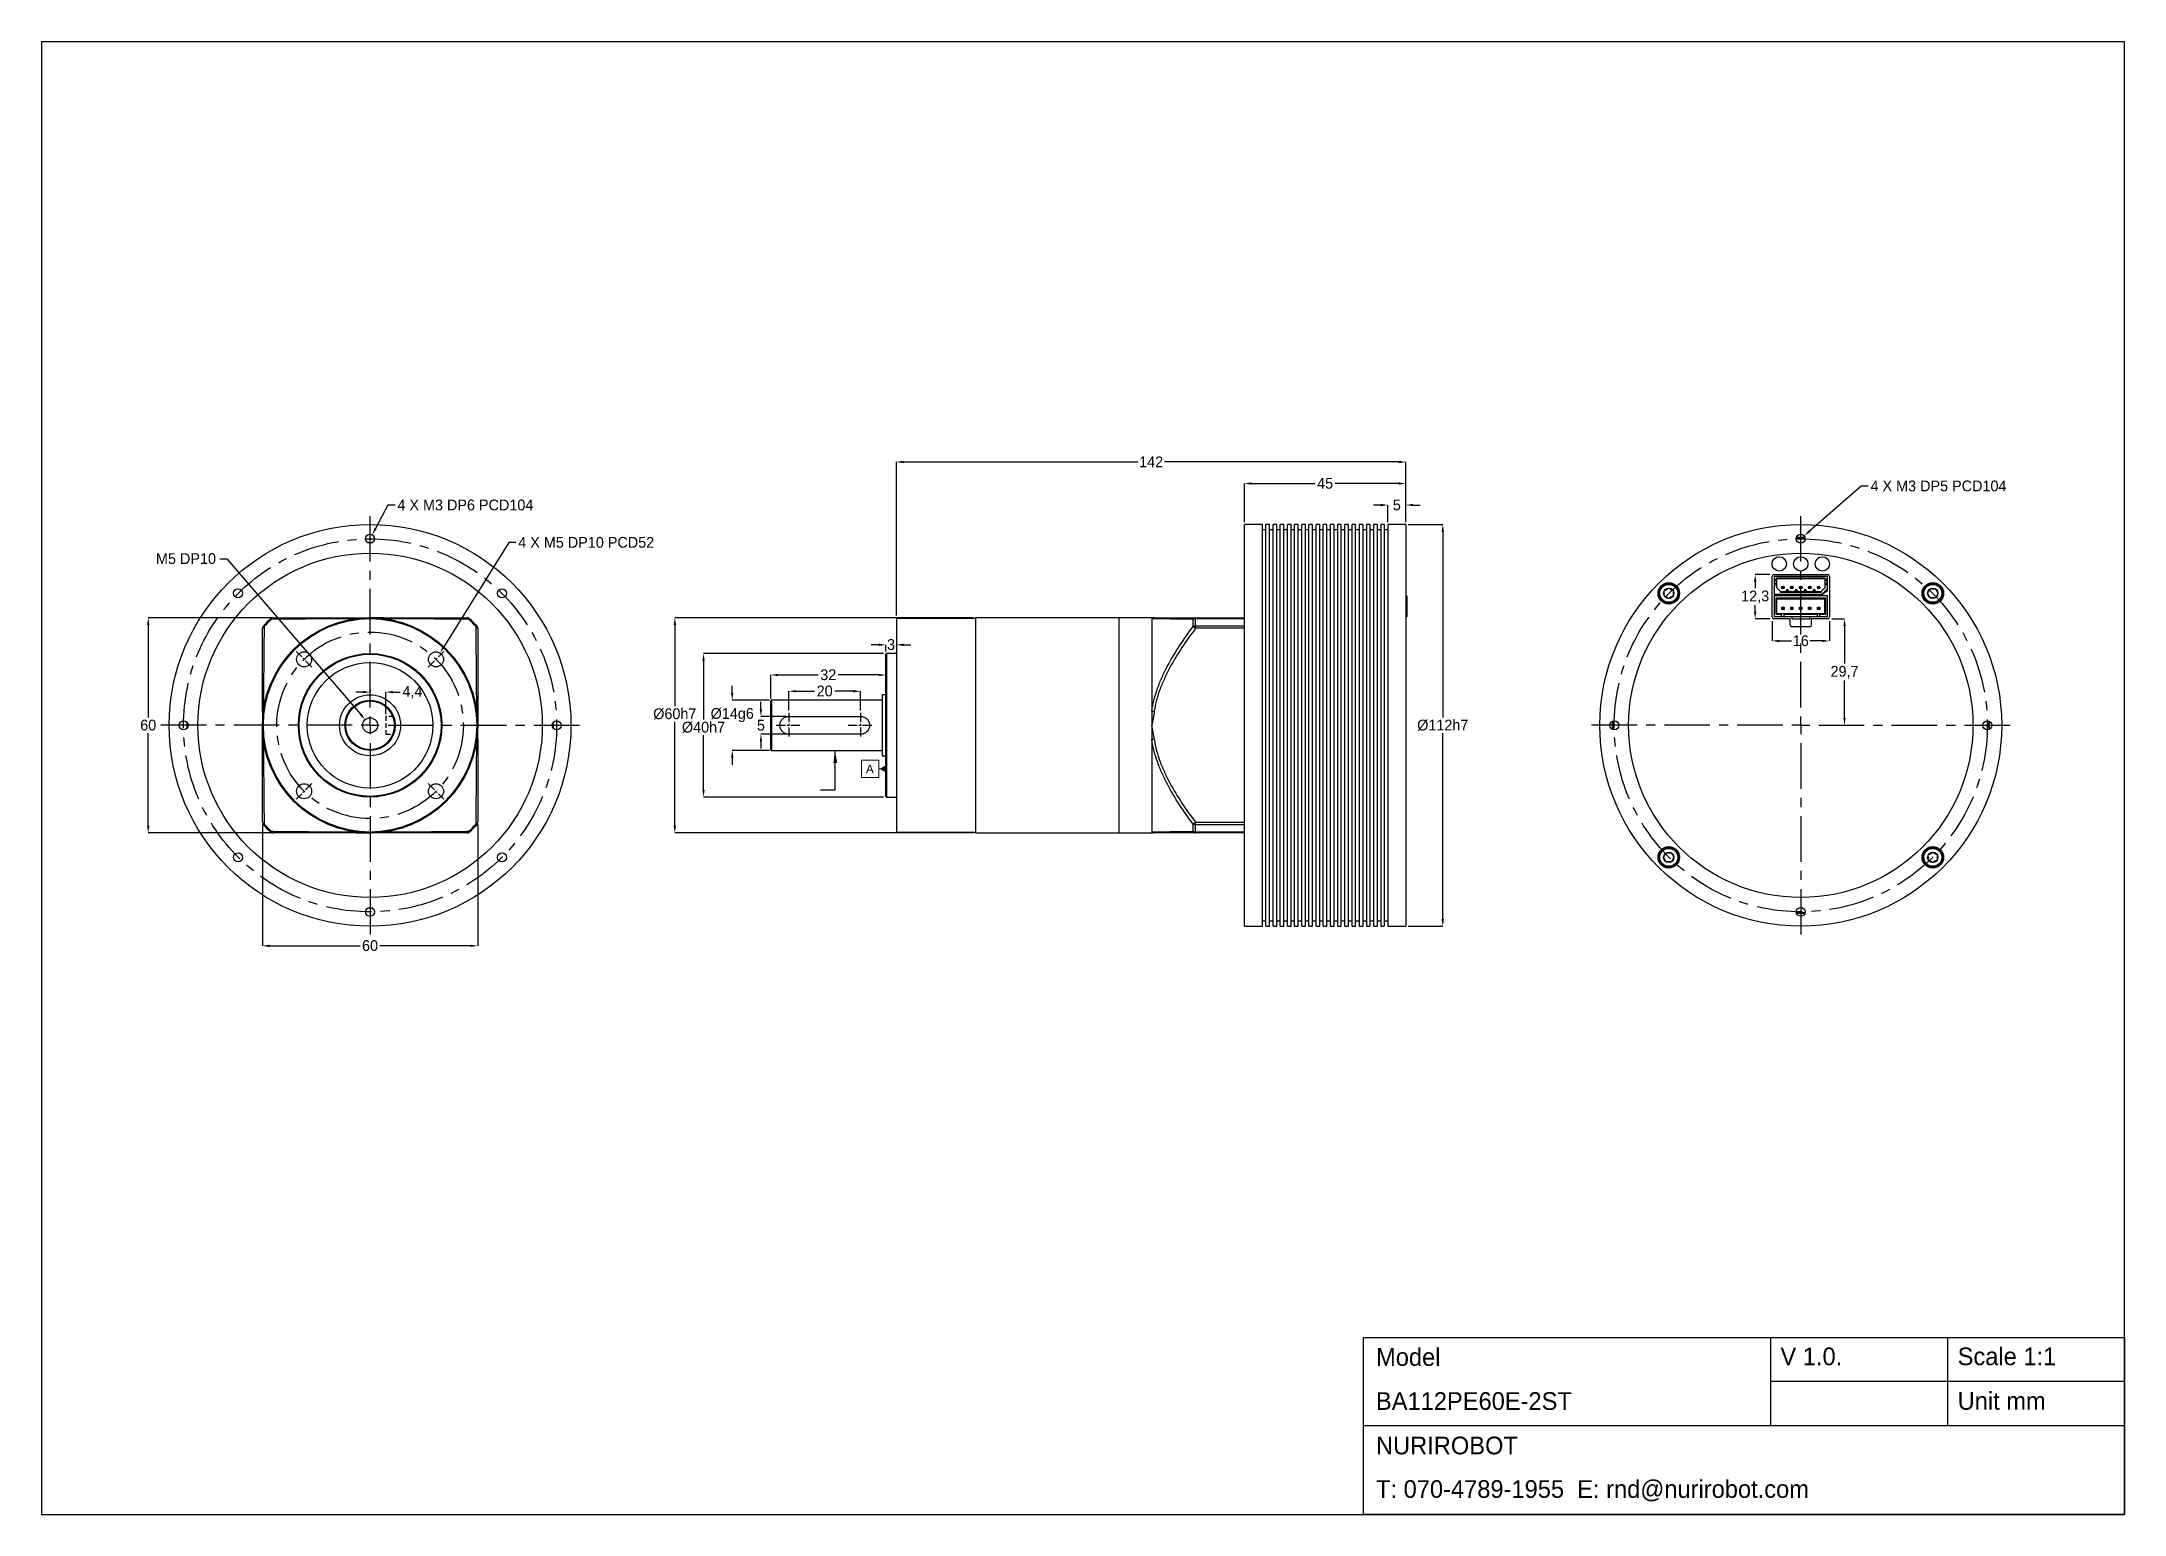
# Model space of a CAD drawing. Header units: millimetres. Extents: x 0 to 581, y 0 to 411.
import ezdxf

# ---------------------------------------------------------------- set-up
doc = ezdxf.new("R2010")
doc.units = ezdxf.units.MM
doc.header["$PDSIZE"] = -1
doc.linetypes.add('CENTERX2', pattern=[20.32, 12.7, -2.54, 2.54, -2.54])
doc.linetypes.add('HIDDEN', pattern=[1.905, 1.27, -0.635])
doc.layers.add('외형선', color=7, linetype='Continuous', lineweight=25)
for name, color, linetype in [('은선', 2, 'HIDDEN'), ('중심선', 1, 'CENTERX2'), ('치수', 3, 'Continuous')]:
    doc.layers.add(name, color=color, linetype=linetype)
doc.styles.get("Standard").update_dxf_attribs({"font": 'GOTHIC.TTF'})
doc.dimstyles.new('배포도면', dxfattribs={"dimtxt": 3, "dimasz": 2, "dimexe": 0, "dimexo": 0.625, "dimtad": 0, "dimtih": 1, "dimtoh": 1, "dimtxsty": 'Standard', "dimcen": 0, "dimclrd": 3, "dimclre": 3, "dimclrt": 3, "dimadec": 0, "dimazin": 0, "dimtfac": 1, "dimtofl": 0, "dimtmove": 0, "dimatfit": 3, "dimfxl": 1, "dimarcsym": 0})

msp = doc.modelspace()

# ---------------------------------------------------------------- texts
at = {"lineweight": -3, "attachment_point": 1}
for s, insert, char_height, width in [('Model', (371.994, 46.331), 4.9306, 16.27079), ('V 1.0.', (484.725, 46.51), 4.9306, 71.94635), ('Scale 1:1', (534.124, 46.517), 4.9306, 76.45317), ('BA112PE60E-2ST', (371.968, 34.058), 4.93059, 60.4598), ('Unit mm', (534.124, 34.084), 4.9306, 80.90135), ('NURIROBOT', (371.971, 21.662), 4.9306, 61.17191), ('T: 070-4789-1955  E: rnd@nurirobot.com', (371.987, 9.527), 4.93059, 179.54313)]:
    msp.add_mtext(s, dxfattribs=dict(at, insert=insert, char_height=char_height, width=width))

# ---------------------------------------------------------------- blocks, each defined once
blk = doc.blocks.new('_D')
at = {"layer": 'Defpoints', "color": 0}
for p in [(489.46, 271.15), (491.34, 272.79)]:
    blk.add_point(p, dxfattribs=at)
at = {"layer": '치수', "color": 3, "lineweight": -2}
for p, q in [((507.21, 286.64), (492.85, 274.1)), ((509.21, 286.64), (507.21, 286.64))]:
    blk.add_line(p, q, dxfattribs=at)
at = {"layer": '치수', "color": 3}
blk.add_solid([(492.63, 274.35), (493.07, 273.85), (491.34, 272.79)], dxfattribs=at)
at = {"layer": '치수', "color": 3, "insert": (509.83, 288.21), "char_height": 3, "attachment_point": 1}
blk.add_mtext('4 X M3 DP5 PCD104\\P', dxfattribs=at)
blk = doc.blocks.new('_D_1')
at = {"layer": 'Defpoints', "color": 0}
for p in [(482.4, 261.97), (477.68, 249.67), (482.4, 249.67)]:
    blk.add_point(p, dxfattribs=at)
at = {"layer": '치수', "color": 3, "lineweight": -2}
for p, q in [((481.77, 261.97), (477.68, 261.97)), ((477.68, 259.97), (477.68, 258.16)), ((477.68, 251.67), (477.68, 253.48)), ((481.77, 249.67), (477.68, 249.67))]:
    blk.add_line(p, q, dxfattribs=at)
at = {"layer": '치수', "color": 3}
for points in [[(477.34, 259.97), (478.01, 259.97), (477.68, 261.97)], [(477.34, 251.67), (478.01, 251.67), (477.68, 249.67)]]:
    blk.add_solid(points, dxfattribs=at)
at = {"layer": '치수', "color": 3, "insert": (477.68, 257.53), "char_height": 3, "attachment_point": 2}
blk.add_mtext('12,3', dxfattribs=at)
blk = doc.blocks.new('_D_2')
at = {"layer": 'Defpoints', "color": 0}
for p in [(482.4, 249.67), (498.4, 249.67), (498.4, 243.49)]:
    blk.add_point(p, dxfattribs=at)
at = {"layer": '치수', "color": 3, "lineweight": -2}
for p, q in [((482.4, 249.04), (482.4, 243.49)), ((498.4, 249.04), (498.4, 243.49)), ((484.4, 243.49), (487.85, 243.49)), ((496.4, 243.49), (492.95, 243.49))]:
    blk.add_line(p, q, dxfattribs=at)
at = {"layer": '치수', "color": 3}
for points in [[(484.4, 243.82), (484.4, 243.16), (482.4, 243.49)], [(496.4, 243.82), (496.4, 243.16), (498.4, 243.49)]]:
    blk.add_solid(points, dxfattribs=at)
at = {"layer": '치수', "color": 3, "insert": (490.4, 245.06), "char_height": 3, "attachment_point": 2}
blk.add_mtext('16', dxfattribs=at)
blk = doc.blocks.new('_D_3')
at = {"layer": 'Defpoints', "color": 0}
for p in [(498.4, 249.67), (502.59, 219.97), (502.59, 219.97)]:
    blk.add_point(p, dxfattribs=at)
at = {"layer": '치수', "color": 3, "lineweight": -2}
for p, q in [((499.02, 249.67), (502.59, 249.67)), ((502.59, 247.67), (502.59, 237.16)), ((502.59, 221.97), (502.59, 232.48)), ((501.96, 219.97), (502.59, 219.97))]:
    blk.add_line(p, q, dxfattribs=at)
at = {"layer": '치수', "color": 3}
for points in [[(502.26, 247.67), (502.92, 247.67), (502.59, 249.67)], [(502.26, 221.97), (502.92, 221.97), (502.59, 219.97)]]:
    blk.add_solid(points, dxfattribs=at)
at = {"layer": '치수', "color": 3, "insert": (502.59, 236.53), "char_height": 3, "attachment_point": 2}
blk.add_mtext('29,7', dxfattribs=at)
blk = doc.blocks.new('SW_CENTERMARKSYMBOL_0')
at = {"layer": '중심선', "color": 0}
for p, q in [((0, 5), (0, 58.5)), ((-5, 0), (-58.5, 0)), ((0, 0), (-2.5, 0)), ((0, 0), (0, 2.5)), ((0, 0), (0, -2.5)), ((0, 0), (2.5, 0)), ((5, 0), (58.5, 0)), ((0, -5), (0, -58.5))]:
    blk.add_line(p, q, dxfattribs=at)
blk = doc.blocks.new('_D_4')
at = {"layer": 'Defpoints', "color": 0}
for p in [(380.29, 275.97), (380.29, 163.97), (390.59, 163.97)]:
    blk.add_point(p, dxfattribs=at)
at = {"layer": '치수', "color": 3, "lineweight": -2}
for p, q in [((380.92, 275.97), (390.59, 275.97)), ((390.59, 273.97), (390.59, 222.17)), ((390.59, 165.97), (390.59, 217.77)), ((380.92, 163.97), (390.59, 163.97))]:
    blk.add_line(p, q, dxfattribs=at)
at = {"layer": '치수', "color": 3}
for points in [[(390.26, 273.97), (390.93, 273.97), (390.59, 275.97)], [(390.26, 165.97), (390.93, 165.97), (390.59, 163.97)]]:
    blk.add_solid(points, dxfattribs=at)
at = {"layer": '치수', "color": 3, "insert": (390.59, 221.54), "char_height": 3, "attachment_point": 2}
blk.add_mtext('%%c112h7', dxfattribs=at)
blk = doc.blocks.new('_D_5')
at = {"layer": 'Defpoints', "color": 0}
for p in [(375.29, 281.38), (375.29, 275.97), (380.29, 275.97)]:
    blk.add_point(p, dxfattribs=at)
at = {"layer": '치수', "color": 3, "lineweight": -2}
for p, q in [((373.29, 281.38), (371.29, 281.38)), ((375.29, 276.59), (375.29, 281.38)), ((380.29, 276.59), (380.29, 281.38)), ((382.29, 281.38), (384.29, 281.38))]:
    blk.add_line(p, q, dxfattribs=at)
at = {"layer": '치수', "color": 3}
for points in [[(373.29, 281.71), (373.29, 281.04), (375.29, 281.38)], [(382.29, 281.71), (382.29, 281.04), (380.29, 281.38)]]:
    blk.add_solid(points, dxfattribs=at)
at = {"layer": '치수', "color": 3, "insert": (377.79, 282.92), "char_height": 3, "attachment_point": 2}
blk.add_mtext('5', dxfattribs=at)
blk = doc.blocks.new('_D_6')
at = {"layer": 'Defpoints', "color": 0}
for p in [(335.29, 287.38), (335.29, 275.97), (380.29, 275.97)]:
    blk.add_point(p, dxfattribs=at)
at = {"layer": '치수', "color": 3, "lineweight": -2}
for p, q in [((335.29, 276.59), (335.29, 287.38)), ((337.29, 287.38), (355, 287.38)), ((378.29, 287.38), (360.59, 287.38)), ((380.29, 276.59), (380.29, 287.38))]:
    blk.add_line(p, q, dxfattribs=at)
at = {"layer": '치수', "color": 3}
for points in [[(337.29, 287.71), (337.29, 287.04), (335.29, 287.38)], [(378.29, 287.71), (378.29, 287.04), (380.29, 287.38)]]:
    blk.add_solid(points, dxfattribs=at)
at = {"layer": '치수', "color": 3, "insert": (357.79, 288.95), "char_height": 3, "attachment_point": 2}
blk.add_mtext('45', dxfattribs=at)
blk = doc.blocks.new('_D_7')
at = {"layer": 'Defpoints', "color": 0}
for p in [(238.29, 293.38), (380.29, 275.97), (238.29, 249.97)]:
    blk.add_point(p, dxfattribs=at)
at = {"layer": '치수', "color": 3, "lineweight": -2}
for p, q in [((238.29, 250.59), (238.29, 293.38)), ((240.29, 293.38), (305.57, 293.38)), ((378.29, 293.38), (313.02, 293.38)), ((380.29, 276.59), (380.29, 293.38))]:
    blk.add_line(p, q, dxfattribs=at)
at = {"layer": '치수', "color": 3}
for points in [[(240.29, 293.71), (240.29, 293.04), (238.29, 293.38)], [(378.29, 293.71), (378.29, 293.04), (380.29, 293.38)]]:
    blk.add_solid(points, dxfattribs=at)
at = {"layer": '치수', "color": 3, "insert": (309.29, 294.92), "char_height": 3, "attachment_point": 2}
blk.add_mtext('142', dxfattribs=at)
blk = doc.blocks.new('_D_8')
at = {"layer": 'Defpoints', "color": 0}
for p in [(208.29, 222.47), (200.51, 217.47), (208.29, 217.47)]:
    blk.add_point(p, dxfattribs=at)
at = {"layer": '치수', "color": 3, "lineweight": -2}
for p, q in [((200.51, 224.47), (200.51, 226.47)), ((207.67, 222.47), (200.51, 222.47)), ((207.67, 217.47), (200.51, 217.47)), ((200.51, 215.47), (200.51, 213.47))]:
    blk.add_line(p, q, dxfattribs=at)
at = {"layer": '치수', "color": 3}
for points in [[(200.18, 224.47), (200.84, 224.47), (200.51, 222.47)], [(200.18, 215.47), (200.84, 215.47), (200.51, 217.47)]]:
    blk.add_solid(points, dxfattribs=at)
at = {"layer": '치수', "color": 3, "insert": (200.51, 221.5), "char_height": 3, "attachment_point": 2}
blk.add_mtext('5', dxfattribs=at)
blk = doc.blocks.new('_D_9')
at = {"layer": 'Defpoints', "color": 0}
for p in [(203.49, 226.97), (192.51, 212.97), (203.49, 212.97)]:
    blk.add_point(p, dxfattribs=at)
at = {"layer": '치수', "color": 3, "lineweight": -2}
for p, q in [((192.51, 228.97), (192.51, 230.97)), ((202.87, 226.97), (192.51, 226.97)), ((202.87, 212.97), (192.51, 212.97)), ((192.51, 210.97), (192.51, 208.97))]:
    blk.add_line(p, q, dxfattribs=at)
at = {"layer": '치수', "color": 3}
for points in [[(192.18, 228.97), (192.84, 228.97), (192.51, 226.97)], [(192.18, 210.97), (192.84, 210.97), (192.51, 212.97)]]:
    blk.add_solid(points, dxfattribs=at)
at = {"layer": '치수', "color": 3, "insert": (192.51, 224.77), "char_height": 3, "attachment_point": 2}
blk.add_mtext('%%c14g6', dxfattribs=at)
blk = doc.blocks.new('_D_10')
at = {"layer": 'Defpoints', "color": 0}
for p in [(235.29, 239.97), (184.51, 199.97), (235.29, 199.97)]:
    blk.add_point(p, dxfattribs=at)
at = {"layer": '치수', "color": 3, "lineweight": -2}
for p, q in [((234.67, 239.97), (184.51, 239.97)), ((184.51, 237.97), (184.51, 221.59)), ((184.51, 201.97), (184.51, 217.19)), ((234.67, 199.97), (184.51, 199.97))]:
    blk.add_line(p, q, dxfattribs=at)
at = {"layer": '치수', "color": 3}
for points in [[(184.18, 237.97), (184.84, 237.97), (184.51, 239.97)], [(184.18, 201.97), (184.84, 201.97), (184.51, 199.97)]]:
    blk.add_solid(points, dxfattribs=at)
at = {"layer": '치수', "color": 3, "insert": (184.51, 220.96), "char_height": 3, "attachment_point": 2}
blk.add_mtext('%%c40h7', dxfattribs=at)
blk = doc.blocks.new('_D_11')
at = {"layer": 'Defpoints', "color": 0}
for p in [(260.29, 249.97), (176.51, 189.97), (260.29, 189.97)]:
    blk.add_point(p, dxfattribs=at)
at = {"layer": '치수', "color": 3, "lineweight": -2}
for p, q in [((259.67, 249.97), (176.51, 249.97)), ((176.51, 247.97), (176.51, 225.32)), ((176.51, 191.97), (176.51, 220.92)), ((259.67, 189.97), (176.51, 189.97))]:
    blk.add_line(p, q, dxfattribs=at)
at = {"layer": '치수', "color": 3}
for points in [[(176.18, 247.97), (176.84, 247.97), (176.51, 249.97)], [(176.18, 191.97), (176.84, 191.97), (176.51, 189.97)]]:
    blk.add_solid(points, dxfattribs=at)
at = {"layer": '치수', "color": 3, "insert": (176.51, 224.7), "char_height": 3, "attachment_point": 2}
blk.add_mtext('%%c60h7', dxfattribs=at)
blk = doc.blocks.new('_D_12')
at = {"layer": 'Defpoints', "color": 0}
for p in [(228.29, 229.46), (208.29, 223.47), (228.29, 223.47)]:
    blk.add_point(p, dxfattribs=at)
at = {"layer": '치수', "color": 3, "lineweight": -2}
for p, q in [((208.29, 224.09), (208.29, 229.46)), ((210.29, 229.46), (215.48, 229.46)), ((226.29, 229.46), (221.1, 229.46)), ((228.29, 224.09), (228.29, 229.46))]:
    blk.add_line(p, q, dxfattribs=at)
at = {"layer": '치수', "color": 3}
for points in [[(210.29, 229.79), (210.29, 229.13), (208.29, 229.46)], [(226.29, 229.79), (226.29, 229.13), (228.29, 229.46)]]:
    blk.add_solid(points, dxfattribs=at)
at = {"layer": '치수', "color": 3, "insert": (218.29, 231.04), "char_height": 3, "attachment_point": 2}
blk.add_mtext('20', dxfattribs=at)
blk = doc.blocks.new('_D_13')
at = {"layer": 'Defpoints', "color": 0}
for p in [(235.29, 234), (235.29, 234), (203.29, 226.77)]:
    blk.add_point(p, dxfattribs=at)
at = {"layer": '치수', "color": 3, "lineweight": -2}
for p, q in [((203.29, 227.39), (203.29, 234)), ((205.29, 234), (216.5, 234)), ((233.29, 234), (222.08, 234)), ((235.29, 234.62), (235.29, 234))]:
    blk.add_line(p, q, dxfattribs=at)
at = {"layer": '치수', "color": 3}
for points in [[(205.29, 234.33), (205.29, 233.66), (203.29, 234)], [(233.29, 234.33), (233.29, 233.66), (235.29, 234)]]:
    blk.add_solid(points, dxfattribs=at)
at = {"layer": '치수', "color": 3, "insert": (219.29, 235.57), "char_height": 3, "attachment_point": 2}
blk.add_mtext('32', dxfattribs=at)
blk = doc.blocks.new('_D_14')
at = {"layer": 'Defpoints', "color": 0}
for p in [(235.29, 242.41), (235.29, 239.97), (238.29, 242.41)]:
    blk.add_point(p, dxfattribs=at)
at = {"layer": '치수', "color": 3, "lineweight": -2}
for p, q in [((233.29, 242.41), (231.29, 242.41)), ((235.29, 240.59), (235.29, 242.41)), ((238.29, 243.04), (238.29, 242.41)), ((240.29, 242.41), (242.29, 242.41))]:
    blk.add_line(p, q, dxfattribs=at)
at = {"layer": '치수', "color": 3}
for points in [[(233.29, 242.75), (233.29, 242.08), (235.29, 242.41)], [(240.29, 242.75), (240.29, 242.08), (238.29, 242.41)]]:
    blk.add_solid(points, dxfattribs=at)
at = {"layer": '치수', "color": 3, "insert": (236.79, 243.99), "char_height": 3, "attachment_point": 2}
blk.add_mtext('3', dxfattribs=at)
blk = doc.blocks.new('SW_DATUMTAG_0')
at = {"color": 0, "linetype": 'Continuous', "lineweight": 18}
for p, q in [((-4.42, 3.59), (-4.42, 8.41)), ((-4.42, 8.41), (0.4, 8.41)), ((0.4, 8.41), (0.4, 3.59)), ((2.29, 6), (0.4, 6)), ((0.4, 3.59), (-4.42, 3.59))]:
    blk.add_line(p, q, dxfattribs=at)
at = {"color": 0, "linetype": 'Continuous', "lineweight": 0}
blk.add_solid([(2.29, 5.04), (2.29, 6.97), (0.6, 6)], dxfattribs=at)
at = {"color": 0, "linetype": 'Continuous', "lineweight": 0, "insert": (-3.2, 7.2), "char_height": 2.41, "attachment_point": 1}
blk.add_mtext('A', dxfattribs=at)
blk = doc.blocks.new('_D_15')
at = {"layer": 'Defpoints', "color": 0}
for p in [(91.55, 229.24), (91.55, 229.24), (95.95, 222.47)]:
    blk.add_point(p, dxfattribs=at)
at = {"layer": '치수', "color": 3, "lineweight": -2}
for p, q in [((89.55, 229.24), (87.55, 229.24)), ((91.55, 229.86), (91.55, 229.24)), ((95.95, 223.09), (95.95, 229.24)), ((97.95, 229.24), (99.95, 229.24))]:
    blk.add_line(p, q, dxfattribs=at)
at = {"layer": '치수', "color": 3}
for points in [[(89.55, 229.57), (89.55, 228.9), (91.55, 229.24)], [(97.95, 229.57), (97.95, 228.9), (95.95, 229.24)]]:
    blk.add_solid(points, dxfattribs=at)
at = {"layer": '치수', "color": 3, "insert": (103.36, 230.95), "char_height": 3, "attachment_point": 2}
blk.add_mtext('4,4', dxfattribs=at)
blk = doc.blocks.new('_D_16')
at = {"layer": 'Defpoints', "color": 0}
for p in [(90.19, 221.56), (92.92, 218.37)]:
    blk.add_point(p, dxfattribs=at)
at = {"layer": '치수', "color": 3, "lineweight": -2}
for p, q in [((49.65, 266.37), (51.65, 266.37)), ((51.65, 266.37), (88.88, 223.08))]:
    blk.add_line(p, q, dxfattribs=at)
at = {"layer": '치수', "color": 3}
blk.add_solid([(89.13, 223.29), (88.63, 222.86), (90.19, 221.56)], dxfattribs=at)
at = {"layer": '치수', "color": 3, "insert": (31.87, 267.95), "char_height": 3, "attachment_point": 1}
blk.add_mtext('M5 DP10\\P', dxfattribs=at)
blk = doc.blocks.new('_D_17')
at = {"layer": 'Defpoints', "color": 0}
for p in [(92.14, 273.07), (90.97, 270.86)]:
    blk.add_point(p, dxfattribs=at)
at = {"layer": '치수', "color": 3, "lineweight": -2}
for p, q in [((96.55, 281.33), (93.08, 274.83)), ((98.55, 281.33), (96.55, 281.33))]:
    blk.add_line(p, q, dxfattribs=at)
at = {"layer": '치수', "color": 3}
blk.add_solid([(92.79, 274.99), (93.38, 274.68), (92.14, 273.07)], dxfattribs=at)
at = {"layer": '치수', "color": 3, "insert": (99.17, 282.9), "char_height": 3, "attachment_point": 1}
blk.add_mtext('4 X M3 DP6 PCD104\\P', dxfattribs=at)
blk = doc.blocks.new('_D_18')
at = {"layer": 'Defpoints', "color": 0}
for p in [(111.05, 240.13), (108.83, 236.57)]:
    blk.add_point(p, dxfattribs=at)
at = {"layer": '치수', "color": 3, "lineweight": -2}
for p, q in [((130.23, 270.9), (112.11, 241.83)), ((132.23, 270.9), (130.23, 270.9))]:
    blk.add_line(p, q, dxfattribs=at)
at = {"layer": '치수', "color": 3}
blk.add_solid([(111.83, 242.01), (112.39, 241.65), (111.05, 240.13)], dxfattribs=at)
at = {"layer": '치수', "color": 3, "insert": (132.86, 272.48), "char_height": 3, "attachment_point": 1}
blk.add_mtext('4 X M5 DP10 PCD52\\P', dxfattribs=at)
blk = doc.blocks.new('_D_19')
at = {"layer": 'Defpoints', "color": 0}
for p in [(61.55, 192.93), (121.55, 192.93), (121.55, 158.49)]:
    blk.add_point(p, dxfattribs=at)
at = {"layer": '치수', "color": 3, "lineweight": -2}
for p, q in [((61.55, 192.3), (61.55, 158.49)), ((121.55, 192.3), (121.55, 158.49)), ((63.55, 158.49), (88.82, 158.49)), ((119.55, 158.49), (94.29, 158.49))]:
    blk.add_line(p, q, dxfattribs=at)
at = {"layer": '치수', "color": 3}
for points in [[(63.55, 158.83), (63.55, 158.16), (61.55, 158.49)], [(119.55, 158.83), (119.55, 158.16), (121.55, 158.49)]]:
    blk.add_solid(points, dxfattribs=at)
at = {"layer": '치수', "color": 3, "insert": (91.55, 160.07), "char_height": 3, "attachment_point": 2}
blk.add_mtext('60', dxfattribs=at)
blk = doc.blocks.new('_D_20')
at = {"layer": 'Defpoints', "color": 0}
for p in [(64.52, 249.97), (29.71, 189.97), (64.52, 189.97)]:
    blk.add_point(p, dxfattribs=at)
at = {"layer": '치수', "color": 3, "lineweight": -2}
for p, q in [((63.89, 249.97), (29.71, 249.97)), ((29.71, 247.97), (29.71, 222.17)), ((29.71, 191.97), (29.71, 217.77)), ((63.89, 189.97), (29.71, 189.97))]:
    blk.add_line(p, q, dxfattribs=at)
at = {"layer": '치수', "color": 3}
for points in [[(29.38, 247.97), (30.04, 247.97), (29.71, 249.97)], [(29.38, 191.97), (30.04, 191.97), (29.71, 189.97)]]:
    blk.add_solid(points, dxfattribs=at)
at = {"layer": '치수', "color": 3, "insert": (29.71, 221.54), "char_height": 3, "attachment_point": 2}
blk.add_mtext('60', dxfattribs=at)
blk = doc.blocks.new('SW_CENTERMARKSYMBOL_7')
at = {"layer": '중심선', "color": 0}
for p, q in [((0, 5), (0, 58.5)), ((-5, 0), (-58.5, 0)), ((0, 0), (-2.5, 0)), ((0, 0), (0, 2.5)), ((0, 0), (0, -2.5)), ((0, 0), (2.5, 0)), ((5, 0), (58.5, 0)), ((0, -5), (0, -58.5))]:
    blk.add_line(p, q, dxfattribs=at)
blk = doc.blocks.new('A')
at = {"lineweight": -3}
for p, q in [((2066.56, -855.31), (1769.56, -855.31)), ((1769.56, -855.31), (1769.56, -1065.31)), ((2066.56, -1065.31), (2066.56, -855.31)), ((1769.56, -1065.31), (1769.56, -1275.31)), ((2066.56, -1275.31), (2066.56, -1065.31)), ((1769.56, -1275.31), (2066.56, -1275.31))]:
    blk.add_line(p, q, dxfattribs=at)
blk = doc.blocks.new('*U43')
at = {"layer": '중심선', "ltscale": 0.2}
blk.add_line((-2.19, -2.19), (2.19, 2.19), dxfattribs=at)
blk = doc.blocks.new('*U44')
at = {"color": 0, "linetype": 'ByBlock', "lineweight": -2}
for p, rotation in [((73.17, 238.35), 90.00000000000001), ((73.17, 201.58), 180), ((109.94, 201.58), 270)]:
    blk.add_blockref('*U43', p, dxfattribs=dict(at, rotation=rotation))
blk.add_blockref('*U43', (109.94, 238.35), dxfattribs=at)

# ---------------------------------------------------------------- dimensions: what is measured, and where the dimension line sits
at = {"layer": '치수'}
for base, p2, picture, middle in [((238.294, 293.378), (238.294, 249.967), '_D_7', (309.294, 293.378)), ((335.294, 287.378), (335.294, 275.967), '_D_6', (357.794, 287.378))]:
    dim = msp.add_linear_dim(base=base, p1=(380.294, 275.967), p2=p2, dimstyle='배포도면', override={"dimtmove": 0}, dxfattribs=at)
    dim.commit()
    dim.dimension.update_dxf_attribs({"geometry": picture, "text_midpoint": middle, "dimtype": 160})
for p1, p2, text, picture, middle in [((489.455, 271.145), (491.339, 272.789), '4 X M3 DP5 PCD104\\P', '_D', (529.451, 286.636)), ((90.966, 270.864), (92.143, 273.07), '4 X M3 DP6 PCD104\\P', '_D_17', (118.79, 281.327)), ((92.924, 218.375), (90.186, 221.559), 'M5 DP10\\P', '_D_16', (40.444, 266.371)), ((108.829, 236.57), (111.051, 240.134), '4 X M5 DP10 PCD52\\P', '_D_18', (152.451, 270.9))]:
    dim = msp.add_diameter_dim_2p(p1=p1, p2=p2, text=text, dimstyle='배포도면', dxfattribs=at)
    dim.commit()
    dim.dimension.update_dxf_attribs({"geometry": picture, "text_midpoint": middle, "dimtype": 163})
dim = msp.add_linear_dim(base=(375.294, 281.378), p1=(380.294, 275.967), p2=(375.294, 275.967), dimstyle='배포도면', override={"dimtmove": 0}, dxfattribs=at)
dim.commit()
dim.dimension.update_dxf_attribs({"geometry": '_D_5', "text_midpoint": (377.794, 281.378)})
dim = msp.add_linear_dim(base=(390.594, 163.967), p1=(380.294, 275.967), p2=(380.294, 163.967), angle=90, text='%%c<>h7', dimstyle='배포도면', dxfattribs=at)
dim.commit()
dim.dimension.update_dxf_attribs({"geometry": '_D_4', "text_midpoint": (390.594, 219.967)})
for base, p1, p2, picture, middle in [((477.677, 249.667), (482.397, 261.967), (482.397, 249.667), '_D_1', (477.677, 255.817)), ((502.589, 219.967), (498.397, 249.667), (502.589, 219.967), '_D_3', (502.589, 234.817))]:
    dim = msp.add_linear_dim(base=base, p1=p1, p2=p2, angle=90, dimstyle='배포도면', dxfattribs=at)
    dim.commit()
    dim.dimension.update_dxf_attribs({"geometry": picture, "text_midpoint": middle, "dimtype": 160})
dim = msp.add_linear_dim(base=(29.71, 189.967), p1=(64.516, 249.967), p2=(64.516, 189.967), angle=90, dimstyle='배포도면', dxfattribs=at)
dim.commit()
dim.dimension.update_dxf_attribs({"geometry": '_D_20', "text_midpoint": (29.71, 219.967)})
for base, p1, p2, text, picture, middle in [((176.511, 189.967), (260.294, 249.967), (260.294, 189.967), '%%c<>h7', '_D_11', (176.511, 223.121)), ((184.511, 199.967), (235.294, 239.967), (235.294, 199.967), '%%c<>h7', '_D_10', (184.511, 219.386)), ((192.511, 212.967), (203.494, 226.967), (203.494, 212.967), '%%c<>g6', '_D_9', (192.511, 222.801))]:
    dim = msp.add_linear_dim(base=base, p1=p1, p2=p2, angle=90, text=text, dimstyle='배포도면', override={"dimtmove": 0}, dxfattribs=at)
    dim.commit()
    dim.dimension.update_dxf_attribs({"geometry": picture, "text_midpoint": middle, "dimtype": 160})
for base, p1, p2, picture, middle in [((498.397, 243.489), (482.397, 249.667), (498.397, 249.667), '_D_2', (490.397, 243.489)), ((228.294, 229.461), (208.294, 223.467), (228.294, 223.467), '_D_12', (218.294, 229.461))]:
    dim = msp.add_linear_dim(base=base, p1=p1, p2=p2, dimstyle='배포도면', dxfattribs=at)
    dim.commit()
    dim.dimension.update_dxf_attribs({"geometry": picture, "text_midpoint": middle})
for base, p1, p2, picture, middle in [((235.294, 242.413), (238.294, 242.413), (235.294, 239.967), '_D_14', (236.794, 242.413)), ((235.294, 233.997), (203.294, 226.767), (235.294, 233.997), '_D_13', (219.294, 233.997)), ((91.555, 229.238), (95.955, 222.467), (91.555, 229.238), '_D_15', (103.364, 229.238)), ((121.555, 158.494), (61.555, 192.928), (121.555, 192.928), '_D_19', (91.555, 158.494))]:
    dim = msp.add_linear_dim(base=base, p1=p1, p2=p2, dimstyle='배포도면', dxfattribs=at)
    dim.commit()
    dim.dimension.update_dxf_attribs({"geometry": picture, "text_midpoint": middle, "dimtype": 160})
dim = msp.add_linear_dim(base=(200.511, 217.467), p1=(208.294, 222.467), p2=(208.294, 217.467), angle=90, dimstyle='배포도면', override={"dimtmove": 0}, dxfattribs=at)
dim.commit()
dim.dimension.update_dxf_attribs({"geometry": '_D_8', "text_midpoint": (200.511, 219.967)})

# ---------------------------------------------------------------- linework, layer by layer
at = {"lineweight": -3}
msp.add_line((481.981, 49.306), (481.981, 24.815), dxfattribs=at)
at = {"lineweight": -3, "ltscale": 3}
for p, q in [((531.287, 49.306), (531.287, 24.815)), ((481.981, 37.141), (580.593, 37.141)), ((481.981, 37.141), (580.593, 37.141)), ((368.513, 24.815), (580.593, 24.815)), ((368.513, 24.815), (580.593, 24.815))]:
    msp.add_line(p, q, dxfattribs=at)
msp.add_lwpolyline([(368.513, 0), (368.513, 49.306), (580.593, 49.306), (580.593, 0)], close=True, dxfattribs=at)
msp.add_lwpolyline([(368.513, 0), (368.513, 49.306), (580.593, 49.306), (580.593, 0)], close=True, dxfattribs=at)
at = {"layer": '외형선', "linetype": 'Continuous', "lineweight": 25}
for p, q in [((340.294, 275.967), (335.294, 275.967)), ((335.294, 163.967), (335.294, 275.967)), ((340.294, 163.967), (340.294, 275.967)), ((341.294, 274.467), (340.294, 274.467)), ((342.294, 275.967), (341.294, 275.967)), ((341.294, 163.967), (341.294, 275.967)), ((342.294, 163.967), (342.294, 275.967)), ((343.294, 274.467), (342.294, 274.467)), ((344.294, 275.967), (343.294, 275.967)), ((343.294, 163.967), (343.294, 275.967)), ((344.294, 163.967), (344.294, 275.967)), ((345.294, 274.467), (344.294, 274.467)), ((346.294, 275.967), (345.294, 275.967)), ((345.294, 163.967), (345.294, 275.967)), ((346.294, 163.967), (346.294, 275.967)), ((347.294, 274.467), (346.294, 274.467)), ((348.294, 275.967), (347.294, 275.967)), ((347.294, 163.967), (347.294, 275.967)), ((348.294, 163.967), (348.294, 275.967)), ((349.294, 274.467), (348.294, 274.467)), ((350.294, 275.967), (349.294, 275.967)), ((349.294, 163.967), (349.294, 275.967)), ((350.294, 163.967), (350.294, 275.967)), ((351.294, 274.467), (350.294, 274.467)), ((352.294, 275.967), (351.294, 275.967)), ((351.294, 163.967), (351.294, 275.967)), ((352.294, 163.967), (352.294, 275.967)), ((353.294, 274.467), (352.294, 274.467)), ((354.294, 275.967), (353.294, 275.967)), ((353.294, 163.967), (353.294, 275.967)), ((354.294, 163.967), (354.294, 275.967)), ((355.294, 274.467), (354.294, 274.467)), ((356.294, 275.967), (355.294, 275.967)), ((355.294, 163.967), (355.294, 275.967)), ((356.294, 163.967), (356.294, 275.967)), ((357.294, 274.467), (356.294, 274.467)), ((358.294, 275.967), (357.294, 275.967)), ((357.294, 163.967), (357.294, 275.967)), ((358.294, 163.967), (358.294, 275.967)), ((359.294, 274.467), (358.294, 274.467)), ((360.294, 275.967), (359.294, 275.967)), ((359.294, 163.967), (359.294, 275.967)), ((360.294, 163.967), (360.294, 275.967)), ((361.294, 274.467), (360.294, 274.467)), ((362.294, 275.967), (361.294, 275.967)), ((361.294, 163.967), (361.294, 275.967)), ((362.294, 163.967), (362.294, 275.967)), ((363.294, 274.467), (362.294, 274.467)), ((364.294, 275.967), (363.294, 275.967)), ((363.294, 163.967), (363.294, 275.967)), ((364.294, 163.967), (364.294, 275.967)), ((365.294, 274.467), (364.294, 274.467)), ((366.294, 275.967), (365.294, 275.967)), ((365.294, 163.967), (365.294, 275.967)), ((366.294, 163.967), (366.294, 275.967)), ((367.294, 274.467), (366.294, 274.467)), ((368.294, 275.967), (367.294, 275.967)), ((367.294, 275.967), (367.294, 163.967)), ((368.294, 275.967), (368.294, 163.967)), ((369.294, 274.467), (368.294, 274.467)), ((370.294, 275.967), (369.294, 275.967)), ((369.294, 275.967), (369.294, 163.967)), ((370.294, 275.967), (370.294, 163.967)), ((371.294, 274.467), (370.294, 274.467)), ((372.294, 275.967), (371.294, 275.967)), ((371.294, 275.967), (371.294, 163.967)), ((372.294, 275.967), (372.294, 163.967)), ((373.294, 274.467), (372.294, 274.467)), ((374.294, 275.967), (373.294, 275.967)), ((373.294, 275.967), (373.294, 163.967)), ((374.294, 275.967), (374.294, 163.967)), ((375.294, 274.467), (374.294, 274.467)), ((380.294, 275.967), (375.294, 275.967)), ((375.294, 275.967), (375.294, 163.967)), ((380.294, 275.967), (380.294, 163.967)), ((482.397, 250.167), (482.397, 261.467)), ((482.897, 261.967), (497.897, 261.967)), ((482.947, 261.467), (482.947, 256.567)), ((497.847, 261.467), (482.947, 261.467)), ((497.847, 257.567), (497.847, 261.467)), ((498.397, 261.467), (498.397, 250.167)), ((380.294, 256.067), (380.594, 256.067)), ((380.594, 256.067), (380.594, 250.267)), ((482.947, 260.747), (483.647, 260.747)), ((482.947, 260.277), (483.647, 260.277)), ((482.947, 259.577), (483.647, 259.577)), ((482.947, 259.1), (483.647, 259.1)), ((482.947, 256.567), (496.447, 256.567)), ((497.847, 256.067), (482.947, 256.067)), ((482.947, 256.067), (482.947, 250.267)), ((483.497, 250.817), (483.497, 255.517)), ((483.747, 255.267), (483.497, 255.517)), ((483.497, 255.517), (497.297, 255.517)), ((483.647, 261.017), (483.647, 258.357)), ((497.147, 261.017), (483.647, 261.017)), ((497.147, 260.767), (483.647, 260.767)), ((483.647, 258.357), (484.737, 257.267)), ((484.737, 257.267), (496.057, 257.267)), ((484.737, 257.017), (484.737, 257.267)), ((496.057, 257.017), (484.737, 257.017)), ((485.397, 258.737), (485.397, 258.392)), ((485.397, 258.037), (485.397, 258.382)), ((486.647, 257.967), (486.147, 257.267)), ((487.147, 257.267), (486.647, 257.967)), ((487.897, 258.737), (487.897, 258.392)), ((487.897, 258.037), (487.897, 258.382)), ((489.147, 257.967), (488.647, 257.267)), ((489.647, 257.267), (489.147, 257.967)), ((490.397, 258.737), (490.397, 258.392)), ((490.397, 258.037), (490.397, 258.382)), ((491.647, 257.967), (491.147, 257.267)), ((492.147, 257.267), (491.647, 257.967)), ((492.897, 258.737), (492.897, 258.392)), ((492.897, 258.037), (492.897, 258.382)), ((494.147, 257.967), (493.647, 257.267)), ((494.647, 257.267), (494.147, 257.967)), ((495.397, 258.737), (495.397, 258.392)), ((495.397, 258.037), (495.397, 258.382)), ((496.057, 257.267), (497.147, 258.357)), ((496.057, 257.267), (496.057, 257.017)), ((496.347, 256.567), (497.847, 258.067)), ((496.447, 256.567), (497.847, 257.567)), ((497.047, 255.267), (497.297, 255.517)), ((497.147, 258.357), (497.147, 261.017)), ((497.847, 260.747), (497.147, 260.747)), ((497.847, 260.277), (497.147, 260.277)), ((497.847, 259.577), (497.147, 259.577)), ((497.847, 259.1), (497.147, 259.1)), ((497.297, 255.517), (497.297, 250.817)), ((497.847, 250.267), (497.847, 256.067)), ((260.294, 249.717), (238.294, 249.717)), ((238.294, 249.717), (238.294, 190.217)), ((300.294, 249.967), (260.294, 249.967)), ((260.294, 249.967), (260.294, 189.967)), ((300.294, 249.967), (300.294, 189.967)), ((309.494, 249.917), (300.294, 249.917)), ((309.494, 249.967), (309.494, 189.967)), ((321.678, 247.006), (321.678, 249.967)), ((321.678, 249.967), (335.294, 249.967)), ((335.294, 249.698), (321.678, 249.698)), ((380.294, 250.267), (380.594, 250.267)), ((380.594, 250.267), (380.294, 250.164)), ((487.397, 249.667), (482.897, 249.667)), ((482.947, 250.267), (497.847, 250.267)), ((483.747, 251.067), (483.497, 250.817)), ((485.047, 250.817), (483.497, 250.817)), ((483.747, 251.067), (483.747, 255.267)), ((483.747, 255.267), (497.047, 255.267)), ((497.047, 251.067), (483.747, 251.067)), ((485.047, 250.267), (485.047, 251.067)), ((485.077, 252.887), (485.717, 252.887)), ((485.077, 252.887), (485.277, 252.687)), ((485.077, 252.247), (485.077, 252.887)), ((485.277, 252.447), (485.077, 252.247)), ((485.717, 252.247), (485.077, 252.247)), ((485.517, 252.687), (485.277, 252.687)), ((485.277, 252.687), (485.277, 252.447)), ((485.277, 252.447), (485.517, 252.447)), ((485.717, 252.887), (485.517, 252.687)), ((485.517, 252.447), (485.517, 252.687)), ((485.517, 252.447), (485.717, 252.247)), ((485.717, 252.887), (485.717, 252.247)), ((485.747, 250.267), (485.747, 251.067)), ((495.047, 250.817), (485.747, 250.817)), ((487.397, 247.967), (487.397, 249.667)), ((487.577, 252.247), (487.577, 252.887)), ((487.577, 252.887), (487.777, 252.687)), ((487.577, 252.887), (488.217, 252.887)), ((487.777, 252.447), (487.577, 252.247)), ((488.217, 252.247), (487.577, 252.247)), ((487.777, 252.687), (487.777, 252.447)), ((488.017, 252.687), (487.777, 252.687)), ((487.777, 252.447), (488.017, 252.447)), ((487.897, 250.267), (487.897, 249.678)), ((487.897, 249.678), (492.897, 249.678)), ((488.217, 252.887), (488.017, 252.687)), ((488.017, 252.447), (488.017, 252.687)), ((488.017, 252.447), (488.217, 252.247)), ((488.217, 252.887), (488.217, 252.247)), ((490.077, 252.247), (490.077, 252.887)), ((490.077, 252.887), (490.277, 252.687)), ((490.077, 252.887), (490.717, 252.887)), ((490.277, 252.447), (490.077, 252.247)), ((490.717, 252.247), (490.077, 252.247)), ((490.277, 252.687), (490.277, 252.447)), ((490.517, 252.687), (490.277, 252.687)), ((490.277, 252.447), (490.517, 252.447)), ((490.717, 252.887), (490.517, 252.687)), ((490.517, 252.447), (490.517, 252.687)), ((490.517, 252.447), (490.717, 252.247)), ((490.717, 252.887), (490.717, 252.247)), ((492.577, 252.887), (493.217, 252.887)), ((492.577, 252.887), (492.777, 252.687)), ((492.577, 252.247), (492.577, 252.887)), ((492.777, 252.447), (492.577, 252.247)), ((493.217, 252.247), (492.577, 252.247)), ((493.017, 252.687), (492.777, 252.687)), ((492.777, 252.687), (492.777, 252.447)), ((492.777, 252.447), (493.017, 252.447)), ((492.897, 250.267), (492.897, 249.678)), ((493.217, 252.887), (493.017, 252.687)), ((493.017, 252.447), (493.017, 252.687)), ((493.017, 252.447), (493.217, 252.247)), ((493.217, 252.887), (493.217, 252.247)), ((493.397, 247.967), (493.397, 249.667)), ((497.897, 249.667), (493.397, 249.667)), ((495.047, 250.267), (495.047, 251.067)), ((495.077, 252.887), (495.717, 252.887)), ((495.077, 252.887), (495.277, 252.687)), ((495.077, 252.247), (495.077, 252.887)), ((495.277, 252.447), (495.077, 252.247)), ((495.717, 252.247), (495.077, 252.247)), ((495.277, 252.687), (495.277, 252.447)), ((495.517, 252.687), (495.277, 252.687)), ((495.277, 252.447), (495.517, 252.447)), ((495.717, 252.887), (495.517, 252.687)), ((495.517, 252.447), (495.517, 252.687)), ((495.517, 252.447), (495.717, 252.247)), ((495.717, 252.887), (495.717, 252.247)), ((495.747, 250.267), (495.747, 251.067)), ((497.297, 250.817), (495.747, 250.817)), ((497.047, 255.267), (497.047, 251.067)), ((497.047, 251.067), (497.297, 250.817)), ((321.008, 247.512), (321.008, 249.51)), ((321.678, 247.688), (335.294, 247.688)), ((335.294, 247.006), (321.678, 247.006)), ((492.897, 247.467), (487.897, 247.467)), ((235.494, 239.967), (235.294, 239.767)), ((235.294, 200.167), (235.294, 239.767)), ((238.294, 239.967), (235.494, 239.967)), ((235.494, 239.967), (235.494, 199.967)), ((203.494, 226.967), (203.294, 226.767)), ((203.294, 213.167), (203.294, 226.767)), ((234.294, 226.967), (203.494, 226.967)), ((203.494, 226.967), (203.494, 212.967)), ((235.294, 228.467), (234.294, 228.467)), ((234.294, 228.467), (234.294, 211.467)), ((208.294, 222.467), (228.294, 222.467)), ((228.294, 217.467), (208.294, 217.467)), ((203.294, 213.167), (203.494, 212.967)), ((203.494, 212.967), (234.294, 212.967)), ((234.294, 211.467), (235.294, 211.467)), ((235.294, 200.167), (235.494, 199.967)), ((235.494, 199.967), (238.294, 199.967)), ((321.008, 190.424), (321.008, 192.421)), ((321.678, 189.967), (321.678, 192.928)), ((321.678, 192.928), (335.294, 192.928)), ((335.294, 192.246), (321.678, 192.246)), ((238.294, 190.217), (260.294, 190.217)), ((260.294, 189.967), (300.294, 189.967)), ((300.294, 190.017), (309.494, 190.017)), ((321.678, 190.235), (335.294, 190.235)), ((335.294, 189.967), (321.678, 189.967)), ((335.294, 163.967), (340.294, 163.967)), ((340.294, 165.467), (341.294, 165.467)), ((341.294, 163.967), (342.294, 163.967)), ((342.294, 165.467), (343.294, 165.467)), ((343.294, 163.967), (344.294, 163.967)), ((344.294, 165.467), (345.294, 165.467)), ((345.294, 163.967), (346.294, 163.967)), ((346.294, 165.467), (347.294, 165.467)), ((347.294, 163.967), (348.294, 163.967)), ((348.294, 165.467), (349.294, 165.467)), ((349.294, 163.967), (350.294, 163.967)), ((350.294, 165.467), (351.294, 165.467)), ((351.294, 163.967), (352.294, 163.967)), ((352.294, 165.467), (353.294, 165.467)), ((353.294, 163.967), (354.294, 163.967)), ((354.294, 165.467), (355.294, 165.467)), ((355.294, 163.967), (356.294, 163.967)), ((356.294, 165.467), (357.294, 165.467)), ((357.294, 163.967), (358.294, 163.967)), ((358.294, 165.467), (359.294, 165.467)), ((359.294, 163.967), (360.294, 163.967)), ((360.294, 165.467), (361.294, 165.467)), ((361.294, 163.967), (362.294, 163.967)), ((362.294, 165.467), (363.294, 165.467)), ((363.294, 163.967), (364.294, 163.967)), ((364.294, 165.467), (365.294, 165.467)), ((365.294, 163.967), (366.294, 163.967)), ((366.294, 165.467), (367.294, 165.467)), ((367.294, 163.967), (368.294, 163.967)), ((368.294, 165.467), (369.294, 165.467)), ((369.294, 163.967), (370.294, 163.967)), ((370.294, 165.467), (371.294, 165.467)), ((371.294, 163.967), (372.294, 163.967)), ((372.294, 165.467), (373.294, 165.467)), ((373.294, 163.967), (374.294, 163.967)), ((374.294, 165.467), (375.294, 165.467)), ((375.294, 163.967), (380.294, 163.967))]:
    msp.add_line(p, q, dxfattribs=at)
at = {"layer": '외형선', "linetype": 'Continuous', "lineweight": 25, "flags": 128}
for points in [[(491.633, 272.152), (490.397, 272.167), (489.161, 272.152)], [(489.246, 272.454), (490.397, 272.467), (491.548, 272.454)], [(63.834, 249.698), (63.836, 249.695), (63.845, 249.686), (63.859, 249.671), (63.879, 249.65), (63.904, 249.623), (63.934, 249.59), (63.97, 249.552), (64.009, 249.51)], [(119.276, 249.698), (119.273, 249.695), (119.265, 249.686), (119.25, 249.671), (119.231, 249.65), (119.205, 249.623), (119.175, 249.59), (119.14, 249.552), (119.1, 249.51)], [(61.823, 247.688), (61.826, 247.685), (61.836, 247.677), (61.851, 247.662), (61.872, 247.643), (61.899, 247.618), (61.932, 247.587), (61.969, 247.552), (62.012, 247.512)], [(121.286, 247.688), (121.283, 247.685), (121.274, 247.677), (121.259, 247.662), (121.237, 247.643), (121.211, 247.618), (121.178, 247.587), (121.14, 247.552), (121.098, 247.512)], [(321.678, 247.006), (321.579, 247.081), (321.482, 247.155), (321.387, 247.226), (321.297, 247.294), (321.213, 247.358), (321.136, 247.416), (321.068, 247.468), (321.008, 247.512)], [(309.494, 223.939), (309.564, 223.929), (309.64, 223.918), (309.72, 223.906), (309.804, 223.894), (309.891, 223.881), (309.981, 223.868), (310.072, 223.855), (310.164, 223.841)], [(437.91, 218.816), (437.897, 219.967), (437.91, 221.118)], [(438.212, 221.203), (438.197, 219.967), (438.212, 218.731)], [(542.583, 218.731), (542.597, 219.967), (542.583, 221.203)], [(542.885, 221.118), (542.897, 219.967), (542.885, 218.816)], [(310.164, 216.093), (310.072, 216.079), (309.981, 216.066), (309.891, 216.053), (309.804, 216.04), (309.72, 216.028), (309.64, 216.016), (309.564, 216.005), (309.494, 215.994)], [(61.823, 192.246), (61.826, 192.249), (61.836, 192.257), (61.851, 192.271), (61.872, 192.291), (61.899, 192.316), (61.932, 192.346), (61.969, 192.382), (62.012, 192.421)], [(121.286, 192.246), (121.283, 192.249), (121.274, 192.257), (121.259, 192.271), (121.237, 192.291), (121.211, 192.316), (121.178, 192.346), (121.14, 192.382), (121.098, 192.421)], [(321.678, 192.928), (321.579, 192.853), (321.482, 192.779), (321.387, 192.707), (321.297, 192.639), (321.213, 192.576), (321.136, 192.518), (321.068, 192.466), (321.008, 192.421)], [(63.834, 190.235), (63.836, 190.239), (63.845, 190.248), (63.859, 190.263), (63.879, 190.284), (63.904, 190.311), (63.934, 190.344), (63.97, 190.381), (64.009, 190.424)], [(119.1, 190.424), (119.14, 190.381), (119.175, 190.344), (119.205, 190.311), (119.231, 190.284), (119.25, 190.263), (119.265, 190.248), (119.273, 190.239), (119.276, 190.235)], [(489.161, 167.782), (490.397, 167.767), (491.633, 167.782)], [(491.548, 167.48), (490.397, 167.467), (489.246, 167.48)]]:
    msp.add_lwpolyline(points, dxfattribs=at)
at = {"layer": '외형선', "linetype": 'Continuous', "lineweight": 25}
for centre, radius in [((91.555, 219.967), 56), ((91.555, 271.967), 1.25), ((490.397, 219.967), 56), ((490.397, 271.967), 1.25), ((91.555, 219.967), 48), ((490.397, 219.967), 48), ((484.392, 264.967), 2), ((490.392, 264.967), 2), ((496.392, 264.967), 2), ((54.75, 256.772), 1.25), ((128.36, 256.772), 1.25), ((453.592, 256.772), 3), ((453.592, 256.772), 2.75), ((453.592, 256.772), 2.5), ((453.592, 256.772), 1.443), ((485.397, 258.387), 0.35), ((485.397, 258.387), 0.005), ((487.897, 258.387), 0.35), ((487.897, 258.387), 0.005), ((490.397, 258.387), 0.35), ((490.397, 258.387), 0.005), ((492.897, 258.387), 0.35), ((492.897, 258.387), 0.005), ((495.397, 258.387), 0.35), ((495.397, 258.387), 0.005), ((527.202, 256.772), 3), ((527.202, 256.772), 2.75), ((527.202, 256.772), 2.5), ((527.202, 256.772), 1.443), ((91.555, 219.967), 30), ((91.555, 219.967), 29.75), ((73.17, 238.352), 2.1), ((91.555, 219.967), 20), ((91.555, 219.967), 19.8), ((109.94, 238.352), 2.1), ((91.555, 219.967), 17.5), ((91.555, 219.967), 8.5), ((91.555, 219.967), 7), ((91.555, 219.967), 6.8), ((39.555, 219.967), 1.25), ((91.555, 219.967), 2.1), ((143.555, 219.967), 1.25), ((438.397, 219.967), 1.25), ((542.397, 219.967), 1.25), ((73.17, 201.582), 2.1), ((109.94, 201.582), 2.1), ((453.592, 183.162), 3), ((453.592, 183.162), 2.75), ((527.202, 183.162), 3), ((527.202, 183.162), 2.75), ((54.75, 183.162), 1.25), ((128.36, 183.162), 1.25), ((453.592, 183.162), 2.5), ((453.592, 183.162), 1.443), ((527.202, 183.162), 2.5), ((527.202, 183.162), 1.443), ((91.555, 167.967), 1.25), ((490.397, 167.967), 1.25)]:
    msp.add_circle(centre, radius, dxfattribs=at)
for centre, radius, start, end in [((482.897, 261.467), 0.5, 90, 180), ((497.897, 261.467), 0.5, 0, 90), ((91.555, 219.967), 40.65, 132.996131, 137.003869), ((64.516, 248.967), 1, 90, 132.996131), ((64.603, 249.361), 0.612, 98.216048, 165.935396), ((87.931, 249.723), 0.349, 135.787607, 183.391972), ((95.179, 249.723), 0.349, 356.608028, 44.212393), ((118.507, 249.361), 0.612, 14.064604, 81.783952), ((118.594, 248.967), 1, 47.003869, 90), ((91.555, 219.967), 40.65, 42.996131, 47.003869), ((310.165, 248.983), 0.984, 90.045977, 132.992253), ((321.716, 249.192), 0.776, 92.787433, 155.811811), ((321.662, 248.472), 1.226, 89.222847, 122.194844), ((482.897, 250.167), 0.5, 180, 270), ((497.897, 250.167), 0.5, 270, 0), ((62.555, 247.006), 1, 137.003869, 180), ((62.161, 246.919), 0.612, 104.064604, 171.783952), ((91.555, 219.967), 40.392, 132.996131, 137.003869), ((91.555, 219.967), 40.392, 42.996131, 47.003869), ((120.949, 246.919), 0.612, 8.216048, 75.935396), ((120.555, 247.006), 1, 0, 42.996131), ((321.659, 246.396), 1.293, 89.15191, 120.236654), ((487.897, 247.967), 0.5, 180, 270), ((492.897, 247.967), 0.5, 270, 0), ((61.798, 223.591), 0.349, 86.608028, 134.212393), ((121.311, 223.591), 0.349, 45.787607, 93.391972), ((61.798, 216.343), 0.349, 225.787607, 273.391972), ((121.311, 216.343), 0.349, 266.608028, 314.212393), ((62.161, 193.015), 0.612, 188.216048, 255.935396), ((62.555, 192.928), 1, 180, 222.996131), ((91.555, 219.967), 40.65, 222.996131, 227.003869), ((91.555, 219.967), 40.392, 222.996131, 227.003869), ((91.555, 219.967), 40.392, 312.996131, 317.003869), ((91.555, 219.967), 40.65, 312.996131, 317.003869), ((120.949, 193.015), 0.612, 284.064604, 351.783952), ((120.555, 192.928), 1, 317.003869, 0), ((321.659, 193.538), 1.293, 239.763346, 270.84809), ((64.516, 190.967), 1, 227.003869, 270), ((64.603, 190.573), 0.612, 194.064604, 261.783952), ((87.931, 190.21), 0.349, 176.608028, 224.212393), ((95.179, 190.21), 0.349, 315.787607, 3.391972), ((118.507, 190.573), 0.612, 278.216048, 345.935396), ((118.594, 190.967), 1, 270, 312.996131), ((310.165, 190.951), 0.984, 227.007747, 269.954023), ((321.662, 191.462), 1.226, 237.805156, 270.777153), ((321.716, 190.742), 0.776, 204.188189, 267.212567)]:
    msp.add_arc(centre, radius, start, end, dxfattribs=at)
for points, knots in [([(90.812, 270.961), (91.032, 270.964), (91.524, 270.97), (92.022, 270.964), (92.298, 270.961)], [0, 0, 0, 0, 0.4476915, 1, 1, 1, 1]), ([(452.329, 257.47), (452.55, 257.603), (452.963, 257.852), (453.374, 258.1), (453.566, 258.215)], [0, 0, 0, 0, 0.5346259, 1, 1, 1, 1]), ([(452.356, 256.027), (452.351, 256.285), (452.342, 256.767), (452.333, 257.247), (452.329, 257.47)], [0, 0, 0, 0, 0.5346264, 1, 1, 1, 1]), ([(453.619, 255.329), (453.566, 255.358), (453.305, 255.502), (452.87, 255.743), (452.508, 255.943), (452.356, 256.027)], [0, 0, 0, 0, 0.12891912, 0.63375798, 1, 1, 1, 1]), ([(453.566, 258.215), (453.718, 258.131), (454.08, 257.931), (454.515, 257.69), (454.776, 257.546), (454.829, 257.516)], [0, 0, 0, 0, 0.36624202, 0.87108088, 1, 1, 1, 1]), ([(454.855, 256.073), (454.634, 255.94), (454.221, 255.691), (453.81, 255.444), (453.619, 255.329)], [0, 0, 0, 0, 0.5346247, 1, 1, 1, 1]), ([(454.829, 257.516), (454.834, 257.258), (454.842, 256.776), (454.851, 256.296), (454.855, 256.073)], [0, 0, 0, 0, 0.5346239, 1, 1, 1, 1]), ([(525.759, 256.745), (525.788, 256.798), (525.932, 257.059), (526.173, 257.494), (526.373, 257.856), (526.458, 258.008)], [0, 0, 0, 0, 0.12891912, 0.63375798, 1, 1, 1, 1]), ([(526.503, 255.509), (526.37, 255.73), (526.122, 256.143), (525.874, 256.554), (525.759, 256.745)], [0, 0, 0, 0, 0.5346247, 1, 1, 1, 1]), ([(526.458, 258.008), (526.715, 258.013), (527.198, 258.022), (527.677, 258.031), (527.901, 258.035)], [0, 0, 0, 0, 0.5346264, 1, 1, 1, 1]), ([(527.947, 255.535), (527.689, 255.531), (527.207, 255.522), (526.727, 255.513), (526.503, 255.509)], [0, 0, 0, 0, 0.5346239, 1, 1, 1, 1]), ([(527.901, 258.035), (528.034, 257.814), (528.282, 257.401), (528.53, 256.99), (528.645, 256.798)], [0, 0, 0, 0, 0.5346259, 1, 1, 1, 1]), ([(528.645, 256.798), (528.561, 256.646), (528.361, 256.284), (528.12, 255.849), (527.976, 255.588), (527.947, 255.535)], [0, 0, 0, 0, 0.36624202, 0.87108088, 1, 1, 1, 1]), ([(87.582, 249.703), (85.378, 249.696), (83.254, 249.683), (80.154, 249.66), (79.136, 249.652), (77.122, 249.635), (76.126, 249.626), (73.187, 249.598), (71.291, 249.58), (67.59, 249.544), (65.782, 249.526), (64.009, 249.51)], [0, 0, 0, 0, 0.25, 0.25, 0.375, 0.375, 0.5, 0.5, 0.75, 0.75, 1, 1, 1, 1]), ([(64.516, 249.967), (66.257, 249.967), (68.028, 249.967), (71.654, 249.967), (73.51, 249.967), (76.392, 249.967), (77.372, 249.967), (79.354, 249.967), (80.357, 249.967), (83.41, 249.967), (85.504, 249.967), (87.681, 249.967)], [0, 0, 0, 0, 0.25, 0.25, 0.5, 0.5, 0.625, 0.625, 0.75, 0.75, 1, 1, 1, 1]), ([(95.429, 249.967), (97.606, 249.967), (99.7, 249.967), (102.753, 249.967), (103.756, 249.967), (105.737, 249.967), (106.717, 249.967), (109.6, 249.967), (111.455, 249.967), (115.082, 249.967), (116.852, 249.967), (118.594, 249.967)], [0, 0, 0, 0, 0.25, 0.25, 0.375, 0.375, 0.5, 0.5, 0.75, 0.75, 1, 1, 1, 1]), ([(119.1, 249.51), (117.33, 249.526), (115.53, 249.544), (111.842, 249.579), (109.954, 249.598), (107.023, 249.625), (106.027, 249.634), (104.006, 249.652), (102.978, 249.66), (99.857, 249.683), (97.726, 249.696), (95.527, 249.703)], [0, 0, 0, 0, 0.25, 0.25, 0.5, 0.5, 0.625, 0.625, 0.75, 0.75, 1, 1, 1, 1]), ([(321.008, 249.51), (319.684, 249.526), (318.407, 249.544), (315.991, 249.579), (314.853, 249.598), (313.304, 249.625), (312.814, 249.634), (311.906, 249.652), (311.488, 249.66), (310.37, 249.683), (309.809, 249.696), (309.494, 249.703)], [0, 0, 0, 0, 0.25, 0.25, 0.5, 0.5, 0.625, 0.625, 0.75, 0.75, 1, 1, 1, 1]), ([(310.164, 249.967), (310.483, 249.967), (311.054, 249.967), (312.174, 249.967), (312.592, 249.967), (313.501, 249.967), (313.993, 249.967), (315.545, 249.967), (316.683, 249.967), (319.091, 249.967), (320.362, 249.967), (321.678, 249.967)], [0, 0, 0, 0, 0.25, 0.25, 0.375, 0.375, 0.5, 0.5, 0.75, 0.75, 1, 1, 1, 1]), ([(61.555, 223.841), (61.555, 226.018), (61.555, 228.112), (61.555, 231.165), (61.555, 232.168), (61.555, 234.149), (61.555, 235.129), (61.555, 238.012), (61.555, 239.867), (61.555, 243.494), (61.555, 245.264), (61.555, 247.006)], [0, 0, 0, 0, 0.25, 0.25, 0.375, 0.375, 0.5, 0.5, 0.75, 0.75, 1, 1, 1, 1]), ([(62.012, 247.512), (61.995, 245.742), (61.978, 243.942), (61.942, 240.254), (61.924, 238.366), (61.896, 235.435), (61.887, 234.439), (61.87, 232.418), (61.862, 231.39), (61.839, 228.269), (61.826, 226.138), (61.819, 223.939)], [0, 0, 0, 0, 0.25, 0.25, 0.5, 0.5, 0.625, 0.625, 0.75, 0.75, 1, 1, 1, 1]), ([(121.291, 223.939), (121.283, 226.143), (121.271, 228.267), (121.248, 231.367), (121.24, 232.386), (121.223, 234.4), (121.213, 235.396), (121.186, 238.335), (121.167, 240.23), (121.132, 243.932), (121.114, 245.739), (121.098, 247.512)], [0, 0, 0, 0, 0.25, 0.25, 0.375, 0.375, 0.5, 0.5, 0.75, 0.75, 1, 1, 1, 1]), ([(121.555, 247.006), (121.555, 245.264), (121.555, 243.494), (121.555, 239.867), (121.555, 238.012), (121.555, 235.129), (121.555, 234.149), (121.555, 232.168), (121.555, 231.165), (121.555, 228.112), (121.555, 226.018), (121.555, 223.841)], [0, 0, 0, 0, 0.25, 0.25, 0.5, 0.5, 0.625, 0.625, 0.75, 0.75, 1, 1, 1, 1]), ([(309.494, 223.939), (309.809, 226.143), (310.371, 228.267), (311.479, 231.367), (311.893, 232.386), (312.795, 234.4), (313.284, 235.396), (314.834, 238.335), (315.977, 240.23), (318.4, 243.932), (319.682, 245.739), (321.008, 247.512)], [0, 0, 0, 0, 0.25, 0.25, 0.375, 0.375, 0.5, 0.5, 0.75, 0.75, 1, 1, 1, 1]), ([(321.678, 247.006), (320.362, 245.264), (319.091, 243.494), (316.683, 239.867), (315.545, 238.012), (313.993, 235.129), (313.501, 234.149), (312.592, 232.168), (312.174, 231.165), (311.054, 228.112), (310.483, 226.018), (310.164, 223.841)], [0, 0, 0, 0, 0.25, 0.25, 0.5, 0.5, 0.625, 0.625, 0.75, 0.75, 1, 1, 1, 1]), ([(40.56, 219.224), (40.558, 219.444), (40.552, 219.936), (40.557, 220.434), (40.56, 220.71)], [0, 0, 0, 0, 0.4476915, 1, 1, 1, 1]), ([(142.549, 220.71), (142.552, 220.489), (142.557, 219.998), (142.552, 219.499), (142.549, 219.224)], [0, 0, 0, 0, 0.4476915, 1, 1, 1, 1]), ([(208.294, 217.467), (208.127, 217.467), (207.964, 217.483), (207.643, 217.548), (207.483, 217.596), (207.181, 217.722), (207.038, 217.799), (206.768, 217.98), (206.641, 218.085), (206.298, 218.427), (206.112, 218.704), (205.924, 219.154), (205.875, 219.313), (205.81, 219.636), (205.794, 219.8), (205.794, 220.129), (205.81, 220.296), (205.875, 220.618), (205.922, 220.774), (206.049, 221.079), (206.126, 221.223), (206.307, 221.492), (206.411, 221.619), (206.641, 221.849), (206.765, 221.952), (207.035, 222.133), (207.181, 222.211), (207.481, 222.337), (207.637, 222.385), (207.961, 222.45), (208.127, 222.467), (208.294, 222.467)], [0, 0, 0, 0, 0.0625, 0.0625, 0.125, 0.125, 0.1875, 0.1875, 0.25, 0.25, 0.375, 0.375, 0.4375, 0.4375, 0.5, 0.5, 0.5625, 0.5625, 0.625, 0.625, 0.6875, 0.6875, 0.75, 0.75, 0.8125, 0.8125, 0.875, 0.875, 0.9375, 0.9375, 1, 1, 1, 1]), ([(228.294, 222.467), (228.461, 222.467), (228.624, 222.45), (228.945, 222.386), (229.105, 222.337), (229.407, 222.212), (229.55, 222.135), (229.82, 221.954), (229.947, 221.849), (230.29, 221.507), (230.476, 221.23), (230.664, 220.78), (230.713, 220.621), (230.777, 220.297), (230.794, 220.134), (230.794, 219.805), (230.778, 219.638), (230.713, 219.316), (230.666, 219.16), (230.539, 218.855), (230.462, 218.711), (230.281, 218.442), (230.177, 218.314), (229.947, 218.085), (229.823, 217.982), (229.553, 217.801), (229.407, 217.722), (229.107, 217.597), (228.951, 217.549), (228.627, 217.484), (228.461, 217.467), (228.294, 217.467)], [0, 0, 0, 0, 0.0625, 0.0625, 0.125, 0.125, 0.1875, 0.1875, 0.25, 0.25, 0.375, 0.375, 0.4375, 0.4375, 0.5, 0.5, 0.5625, 0.5625, 0.625, 0.625, 0.6875, 0.6875, 0.75, 0.75, 0.8125, 0.8125, 0.875, 0.875, 0.9375, 0.9375, 1, 1, 1, 1]), ([(365.276, 221.547), (365.283, 221.567), (365.296, 221.607), (365.287, 221.648), (365.283, 221.668)], [0, 0, 0, 0, 0.5227938, 1, 1, 1, 1]), ([(61.555, 192.928), (61.555, 194.669), (61.555, 196.44), (61.555, 200.066), (61.555, 201.922), (61.555, 204.805), (61.555, 205.785), (61.555, 207.766), (61.555, 208.769), (61.555, 211.822), (61.555, 213.916), (61.555, 216.093)], [0, 0, 0, 0, 0.25, 0.25, 0.5, 0.5, 0.625, 0.625, 0.75, 0.75, 1, 1, 1, 1]), ([(61.819, 215.994), (61.826, 213.79), (61.839, 211.666), (61.862, 208.566), (61.87, 207.548), (61.887, 205.534), (61.896, 204.538), (61.924, 201.599), (61.942, 199.704), (61.978, 196.002), (61.995, 194.194), (62.012, 192.421)], [0, 0, 0, 0, 0.25, 0.25, 0.375, 0.375, 0.5, 0.5, 0.75, 0.75, 1, 1, 1, 1]), ([(121.098, 192.421), (121.114, 194.192), (121.131, 195.992), (121.167, 199.68), (121.186, 201.567), (121.213, 204.499), (121.222, 205.494), (121.24, 207.515), (121.248, 208.544), (121.271, 211.665), (121.283, 213.796), (121.291, 215.994)], [0, 0, 0, 0, 0.25, 0.25, 0.5, 0.5, 0.625, 0.625, 0.75, 0.75, 1, 1, 1, 1]), ([(121.555, 216.093), (121.555, 213.916), (121.555, 211.822), (121.555, 208.769), (121.555, 207.766), (121.555, 205.785), (121.555, 204.805), (121.555, 201.922), (121.555, 200.066), (121.555, 196.44), (121.555, 194.669), (121.555, 192.928)], [0, 0, 0, 0, 0.25, 0.25, 0.375, 0.375, 0.5, 0.5, 0.75, 0.75, 1, 1, 1, 1]), ([(321.008, 192.421), (319.684, 194.192), (318.407, 195.992), (315.991, 199.68), (314.853, 201.567), (313.304, 204.499), (312.814, 205.494), (311.906, 207.515), (311.488, 208.544), (310.37, 211.665), (309.809, 213.796), (309.494, 215.994)], [0, 0, 0, 0, 0.25, 0.25, 0.5, 0.5, 0.625, 0.625, 0.75, 0.75, 1, 1, 1, 1]), ([(310.164, 216.093), (310.483, 213.916), (311.054, 211.822), (312.174, 208.769), (312.592, 207.766), (313.501, 205.785), (313.993, 204.805), (315.545, 201.922), (316.683, 200.066), (319.091, 196.44), (320.362, 194.669), (321.678, 192.928)], [0, 0, 0, 0, 0.25, 0.25, 0.375, 0.375, 0.5, 0.5, 0.75, 0.75, 1, 1, 1, 1]), ([(64.009, 190.424), (65.78, 190.408), (67.58, 190.39), (71.268, 190.354), (73.155, 190.336), (76.087, 190.309), (77.082, 190.3), (79.103, 190.282), (80.132, 190.274), (83.253, 190.251), (85.384, 190.238), (87.582, 190.231)], [0, 0, 0, 0, 0.25, 0.25, 0.5, 0.5, 0.625, 0.625, 0.75, 0.75, 1, 1, 1, 1]), ([(87.681, 189.967), (85.504, 189.967), (83.41, 189.967), (80.357, 189.967), (79.354, 189.967), (77.372, 189.967), (76.392, 189.967), (73.51, 189.967), (71.654, 189.967), (68.028, 189.967), (66.257, 189.967), (64.516, 189.967)], [0, 0, 0, 0, 0.25, 0.25, 0.375, 0.375, 0.5, 0.5, 0.75, 0.75, 1, 1, 1, 1]), ([(118.594, 189.967), (116.852, 189.967), (115.082, 189.967), (111.455, 189.967), (109.6, 189.967), (106.717, 189.967), (105.737, 189.967), (103.756, 189.967), (102.753, 189.967), (99.7, 189.967), (97.606, 189.967), (95.429, 189.967)], [0, 0, 0, 0, 0.25, 0.25, 0.5, 0.5, 0.625, 0.625, 0.75, 0.75, 1, 1, 1, 1]), ([(95.527, 190.231), (97.731, 190.238), (99.855, 190.251), (102.955, 190.274), (103.974, 190.282), (105.988, 190.299), (106.984, 190.308), (109.923, 190.336), (111.818, 190.354), (115.52, 190.39), (117.327, 190.408), (119.1, 190.424)], [0, 0, 0, 0, 0.25, 0.25, 0.375, 0.375, 0.5, 0.5, 0.75, 0.75, 1, 1, 1, 1]), ([(309.494, 190.231), (309.809, 190.238), (310.371, 190.251), (311.479, 190.274), (311.893, 190.282), (312.795, 190.299), (313.284, 190.308), (314.834, 190.336), (315.977, 190.354), (318.4, 190.39), (319.682, 190.408), (321.008, 190.424)], [0, 0, 0, 0, 0.25, 0.25, 0.375, 0.375, 0.5, 0.5, 0.75, 0.75, 1, 1, 1, 1]), ([(321.678, 189.967), (320.362, 189.967), (319.091, 189.967), (316.683, 189.967), (315.545, 189.967), (313.993, 189.967), (313.501, 189.967), (312.592, 189.967), (312.174, 189.967), (311.054, 189.967), (310.483, 189.967), (310.164, 189.967)], [0, 0, 0, 0, 0.25, 0.25, 0.5, 0.5, 0.625, 0.625, 0.75, 0.75, 1, 1, 1, 1]), ([(452.149, 183.136), (452.233, 183.288), (452.434, 183.65), (452.674, 184.085), (452.818, 184.346), (452.848, 184.399)], [0, 0, 0, 0, 0.36624202, 0.87108088, 1, 1, 1, 1]), ([(452.894, 181.899), (452.761, 182.12), (452.512, 182.533), (452.264, 182.944), (452.149, 183.136)], [0, 0, 0, 0, 0.5346259, 1, 1, 1, 1]), ([(452.848, 184.399), (453.106, 184.403), (453.588, 184.412), (454.068, 184.421), (454.291, 184.425)], [0, 0, 0, 0, 0.5346239, 1, 1, 1, 1]), ([(454.337, 181.925), (454.079, 181.921), (453.597, 181.912), (453.117, 181.903), (452.894, 181.899)], [0, 0, 0, 0, 0.5346264, 1, 1, 1, 1]), ([(454.291, 184.425), (454.424, 184.204), (454.673, 183.791), (454.92, 183.38), (455.035, 183.188)], [0, 0, 0, 0, 0.5346247, 1, 1, 1, 1]), ([(455.035, 183.188), (455.006, 183.135), (454.862, 182.875), (454.621, 182.44), (454.421, 182.078), (454.337, 181.925)], [0, 0, 0, 0, 0.12891912, 0.63375798, 1, 1, 1, 1]), ([(525.939, 183.861), (526.16, 183.994), (526.573, 184.242), (526.984, 184.49), (527.176, 184.605)], [0, 0, 0, 0, 0.5346247, 1, 1, 1, 1]), ([(525.966, 182.418), (525.961, 182.675), (525.952, 183.158), (525.943, 183.637), (525.939, 183.861)], [0, 0, 0, 0, 0.5346239, 1, 1, 1, 1]), ([(527.229, 181.719), (527.076, 181.803), (526.714, 182.003), (526.279, 182.244), (526.019, 182.388), (525.966, 182.418)], [0, 0, 0, 0, 0.36624202, 0.87108088, 1, 1, 1, 1]), ([(527.176, 184.605), (527.229, 184.576), (527.489, 184.432), (527.924, 184.191), (528.286, 183.991), (528.439, 183.906)], [0, 0, 0, 0, 0.12891912, 0.63375798, 1, 1, 1, 1]), ([(528.465, 182.463), (528.244, 182.33), (527.831, 182.082), (527.42, 181.834), (527.229, 181.719)], [0, 0, 0, 0, 0.5346259, 1, 1, 1, 1]), ([(528.439, 183.906), (528.443, 183.649), (528.452, 183.166), (528.461, 182.687), (528.465, 182.463)], [0, 0, 0, 0, 0.5346264, 1, 1, 1, 1]), ([(92.298, 168.972), (92.077, 168.97), (91.585, 168.964), (91.087, 168.969), (90.812, 168.972)], [0, 0, 0, 0, 0.4476915, 1, 1, 1, 1])]:
    msp.add_open_spline(points, degree=3, knots=knots, dxfattribs=at)
for points in [[(87.681, 249.967), (88.977, 249.967), (90.266, 249.967), (91.555, 249.967)], [(95.429, 249.967), (94.132, 249.967), (92.843, 249.967), (91.555, 249.967)], [(310.164, 249.967), (309.974, 249.967), (309.733, 249.967), (309.494, 249.967)], [(61.555, 223.841), (61.555, 222.544), (61.555, 221.255), (61.555, 219.967)], [(121.555, 223.841), (121.555, 222.544), (121.555, 221.255), (121.555, 219.967)], [(310.164, 223.841), (309.974, 222.544), (309.733, 221.255), (309.494, 219.967)], [(61.555, 216.093), (61.555, 217.39), (61.555, 218.678), (61.555, 219.967)], [(121.555, 216.093), (121.555, 217.39), (121.555, 218.678), (121.555, 219.967)], [(310.164, 216.093), (309.974, 217.39), (309.733, 218.678), (309.494, 219.967)], [(87.681, 189.967), (88.977, 189.967), (90.266, 189.967), (91.555, 189.967)], [(95.429, 189.967), (94.132, 189.967), (92.843, 189.967), (91.555, 189.967)], [(310.164, 189.967), (309.974, 189.967), (309.733, 189.967), (309.494, 189.967)]]:
    msp.add_open_spline(points, degree=3, dxfattribs=at)
at = {"layer": '은선'}
for p, q in [((98.093, 222.467), (95.955, 222.467)), ((95.955, 222.467), (95.955, 217.467)), ((95.955, 217.467), (98.093, 217.467))]:
    msp.add_line(p, q, dxfattribs=at)
at = {"layer": '중심선', "ltscale": 0.2}
for p, q in [((208.294, 223.467), (208.294, 216.467)), ((228.294, 223.467), (228.294, 216.467)), ((204.794, 219.967), (211.794, 219.967)), ((224.794, 219.967), (231.794, 219.967))]:
    msp.add_line(p, q, dxfattribs=at)
at = {"layer": '중심선'}
for centre, radius in [((91.555, 219.967), 52), ((490.397, 219.967), 52), ((91.555, 219.967), 26)]:
    msp.add_circle(centre, radius, dxfattribs=at)
at = {"layer": '치수'}
for p, q in [((221.117, 212.967), (221.117, 201.905)), ((221.117, 201.905), (217.114, 201.913))]:
    msp.add_line(p, q, dxfattribs=at)
msp.add_solid([(221.117, 212.967), (220.708, 209.449), (221.784, 209.489)], dxfattribs=at)

# ---------------------------------------------------------------- block references
at = {"lineweight": -3, "xscale": 1.38236441753702, "yscale": 1.38236441753702, "zscale": 1.38236441753702, "rotation": 90}
msp.add_blockref('A', (-1182.349, -2446.183), dxfattribs=at)
msp.add_blockref('*U44', (0, 0))
at = {"layer": '중심선'}
for name, p in [('SW_CENTERMARKSYMBOL_7', (91.555, 219.967)), ('SW_CENTERMARKSYMBOL_0', (490.397, 219.967))]:
    msp.add_blockref(name, p, dxfattribs=at)
at = {"layer": '치수'}
msp.add_blockref('SW_DATUMTAG_0', (233.007, 201.837), dxfattribs=at)

msp.set_redraw_order([(e.dxf.handle, doc.entitydb.next_handle()) for e in msp.query("TEXT MTEXT ATTDEF DIMENSION ARC_DIMENSION")])  # texts and dimensions are drawn at this point

doc.saveas('drawing.dxf')
